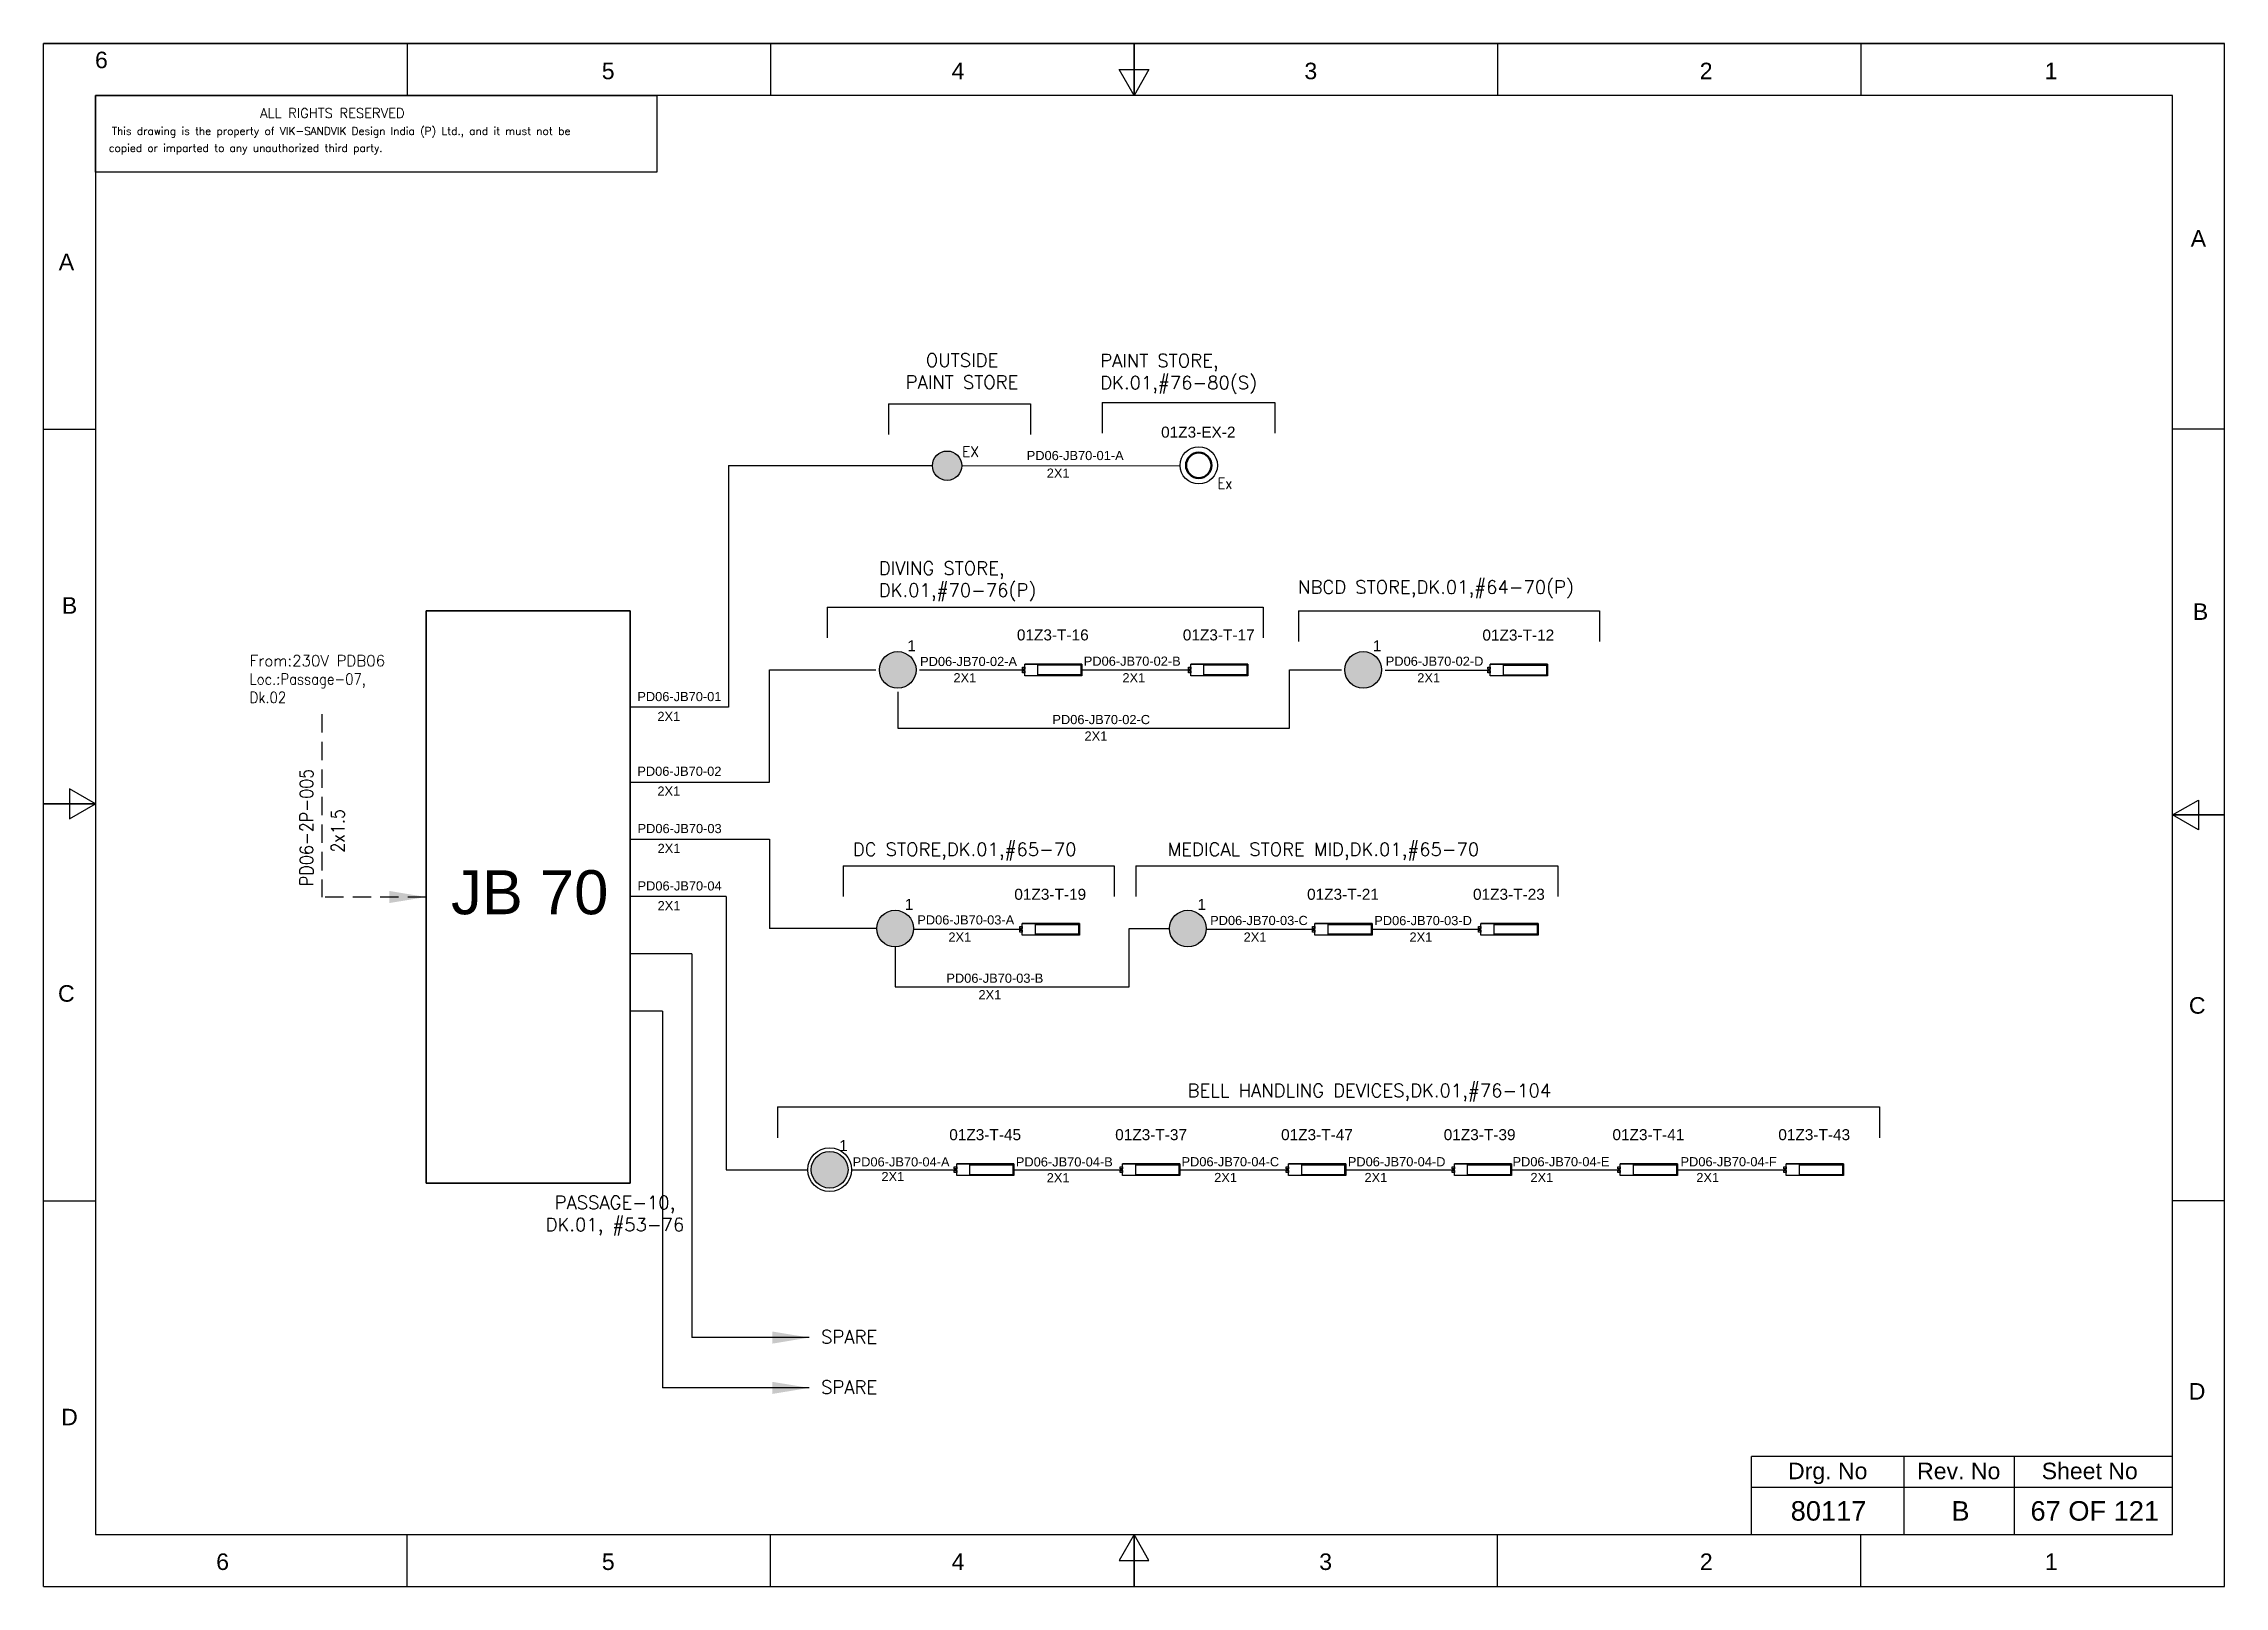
# Model space of a CAD drawing. Header units: inches. Extents: x -3311 to 1429, y -713 to 2436.
# Drawn here: x -1989.7 to -1692.7, y 408.4 to 618.4 of the extents above; entities that cross this region are included whole.
import ezdxf
from ezdxf.enums import TextEntityAlignment as Align

# ---------------------------------------------------------------- set-up
doc = ezdxf.new("R2010")
doc.units = ezdxf.units.IN
doc.linetypes.add('HIDDEN', pattern=[0.375, 0.25, -0.125])
doc.linetypes.add('SOLID', pattern=[0])
for name, color, linetype, lineweight in [('ELEC_TXT-025', 1, 'Continuous', 25), ('HEL-025', 1, 'Continuous', 25), ('HEL-035', 2, 'Continuous', 35)]:
    doc.layers.add(name, color=color, linetype=linetype, lineweight=lineweight)
doc.layers.add('LINE', color=3, linetype='SOLID')
doc.styles.add('_NORMAL', font='arial.ttf')
doc.styles.add('ROMANS', font='simplex.shx', dxfattribs={"width": 0.88})
doc.styles.get("Standard").update_dxf_attribs({"font": 'arial.ttf'})
doc.dimstyles.get("Standard").update_dxf_attribs({"dimtxt": 0.18, "dimasz": 0.18, "dimexe": 0.18, "dimexo": 0.0625, "dimgap": 0.09, "dimtad": 0, "dimtih": 1, "dimtoh": 1, "dimdec": 4, "dimzin": 0, "dimdsep": 46, "dimtxsty": 'Standard', "dimcen": 0.09, "dimadec": 0, "dimazin": 0, "dimtfac": 1, "dimtdec": 4, "dimtofl": 0, "dimtmove": 0, "dimatfit": 3, "dimfxl": 1, "dimtolj": 1, "dimtzin": 0, "dimarcsym": 0})

msp = doc.modelspace()

# ---------------------------------------------------------------- texts
at = {"color": 7}
for s, p in [('PD06-JB70-01-A', (-1855.82, 561.72, 0.08)), ('2X1', (-1853.09, 559.32)), ('PD06-JB70-02-A', (-1870.34, 533.68, -0.03)), ('PD06-JB70-02-B', (-1848.05, 533.72, -0.03)), ('PD06-JB70-02-D', (-1806.92, 533.71, -0.03)), ('2X1', (-1865.8, 531.46)), ('2X1', (-1842.79, 531.46)), ('2X1', (-1802.63, 531.45)), ('PD06-JB70-01', (-1908.85, 528.9)), ('2X1', (-1906.12, 526.2)), ('PD06-JB70-02-C', (-1852.32, 525.77, -0.03)), ('2X1', (-1847.95, 523.52)), ('PD06-JB70-02', (-1908.85, 518.73)), ('2X1', (-1906.12, 516.03)), ('PD06-JB70-03', (-1908.82, 510.93)), ('2X1', (-1906.09, 508.23)), ('PD06-JB70-04', (-1908.82, 503.12)), ('2X1', (-1906.09, 500.43)), ('PD06-JB70-03-A', (-1870.72, 498.49, -0.03)), ('PD06-JB70-03-C', (-1830.84, 498.41, -0.03)), ('PD06-JB70-03-D', (-1808.49, 498.4, -0.03)), ('2X1', (-1866.49, 496.15)), ('2X1', (-1826.28, 496.15)), ('2X1', (-1803.69, 496.15)), ('PD06-JB70-03-B', (-1866.76, 490.55, -0.03)), ('2X1', (-1862.39, 488.3)), ('PD06-JB70-04-A', (-1879.53, 465.54, -0.02)), ('PD06-JB70-04-B', (-1857.3, 465.54, -0.02)), ('PD06-JB70-04-C', (-1834.74, 465.56, 0.04)), ('PD06-JB70-04-D', (-1812.09, 465.56, 0.06)), ('PD06-JB70-04-E', (-1789.66, 465.56, 0.09)), ('PD06-JB70-04-F', (-1766.78, 465.56, 0.12)), ('2X1', (-1875.61, 463.54, -0.05)), ('2X1', (-1853.1, 463.38, -0.07)), ('2X1', (-1830.29, 463.41, -0.05)), ('2X1', (-1809.82, 463.41, -0.05)), ('2X1', (-1787.22, 463.41, -0.05)), ('2X1', (-1764.63, 463.41, -0.05))]:
    msp.add_text(s, height=1.25, dxfattribs=at).set_placement(p)
at = {"color": 7, "lineweight": 30}
msp.add_text('JB 70', height=6, dxfattribs=at).set_placement((-1923.51, 502.88), align=Align.MIDDLE_CENTER)
at = {"color": 7}
for s, height, p in [('Drg. No', 2.246, (-1746.73, 424.08)), ('Rev. No', 2.246, (-1728.89, 424.08)), ('Sheet No', 2.246, (-1711.05, 424.08)), ('80117', 2.653, (-1746.62, 418.64)), ('B', 2.65, (-1728.65, 418.64)), ('67 OF 121', 2.653, (-1710.36, 418.64))]:
    msp.add_text(s, height=height, dxfattribs=at).set_placement(p, align=Align.MIDDLE_CENTER)
at = {"color": 7, "char_height": 1.8, "attachment_point": 1, "style": '_NORMAL'}
for s, insert, width in [('\\pxqc;{\\Fromans|c0;\\C2;OUTSIDE PAINT STORE}', (-1874.12, 576.23, 0.27), 18.9776), ('{\\Fromans|c0;\\C2;PAINT STORE,\\PDK.01,#76-80(S)}', (-1845.82, 576.17, 0.22), 68.8075), ('{\\Fromans|c0;\\C2;DIVING STORE,\\PDK.01,#70-76(P)}', (-1875.97, 547.91, 0.22), 40.2117), ('{\\Fromans|c0;\\C2;NBCD STORE,DK.01,#64-70(P)}', (-1818.87, 545.34, 0.22), 74.1776), ('{\\Fromans|c0;\\C2;DC STORE,DK.01,#65-70}', (-1879.51, 509.62, 0.22), 40.2117), ('{\\Fromans|c0;\\C2;MEDICAL STORE MID,DK.01,#65-70}', (-1836.62, 509.62, 0.22), 53.9424), ('{\\Fromans|c0;\\C2;BELL HANDLING DEVICES,DK.01,#76-104}', (-1833.92, 476.79, 0.17), 74.3987), ('{\\Fromans|c0;\\C2;SPARE}', (-1883.83, 443.24), 8.1658), ('{\\Fromans|c0;\\C2;SPARE}', (-1883.83, 436.39), 8.1658)]:
    msp.add_mtext(s, dxfattribs=dict(at, insert=insert, width=width))
at = {"color": 7, "insert": (-1961.65, 535.16), "char_height": 1.5, "width": 36.8884, "attachment_point": 1}
msp.add_mtext('{\\Fromans|c0;\\C2;From:230V PDB06 \\P\\Fsimplex|c0;\\W0.88;Loc.:Passage-07,      \\PDk.02}', dxfattribs=at)
at = {"color": 7, "insert": (-1954.81, 503.73), "char_height": 1.8, "width": 17.1296, "attachment_point": 1, "rotation": 90, "style": '_NORMAL'}
msp.add_mtext('{\\Fromans|c0;\\W0.88;PD06-2P-005}', dxfattribs=at)
at = {"color": 7, "insert": (-1950.54, 508.29), "char_height": 1.8, "attachment_point": 1, "rotation": 90, "style": '_NORMAL'}
msp.add_mtext('{\\Fsimplex|c0;\\W0.88;2x1.5}', dxfattribs=at)
at = {"color": 7, "insert": (-1921.35, 461.52), "char_height": 1.8, "attachment_point": 1, "style": '_NORMAL'}
msp.add_mtext('\\pxqc;{\\Fromans|c0;\\C2;PASSAGE-10, \\PDK.01, #53-76}', dxfattribs=at)

# ---------------------------------------------------------------- blocks, each defined once
blk = doc.blocks.new('FIXED_KEY_SWITCH')
h = blk.add_hatch(color=1)
h.dxf.hatch_style = 1
edge = h.paths.add_edge_path()
edge.add_arc((848.13, 1737.46), 2.5, 0, 360)
at = {"color": 1}
blk.add_circle((848.13, 1737.46), 2.5, dxfattribs=at)
at = {"color": 7, "insert": (849.44, 1741.5), "char_height": 1.5, "attachment_point": 1, "style": '_NORMAL'}
blk.add_mtext_dynamic_manual_height_columns('1', width=1.5, gutter_width=7.5, heights=[0], dxfattribs=at)
blk = doc.blocks.new('SWT')
blk.add_blockref('FIXED_KEY_SWITCH', (0, 0))
blk.add_attdef('TAG_NO', (844.55, 1741.11), '', height=1.5)
blk = doc.blocks.new('2A')
at = {"color": 7, "lineweight": -3, "ltscale": 2.5}
blk.add_line((790.02, 1997.62, -0.03), (782.23, 1997.62, -0.03), dxfattribs=at)
at = {"color": 7, "lineweight": -3, "ltscale": 2.5, "elevation": -0.03}
for points in [[(781.91, 1997.21), (782.23, 1997.21), (782.23, 1996.94), (781.91, 1996.94)], [(781.91, 1996.7), (782.23, 1996.7), (782.23, 1996.44), (781.91, 1996.44)], [(782.23, 1997.62), (790.02, 1997.62), (790.02, 1996.02), (782.23, 1996.02)], [(784.03, 1997.5), (789.88, 1997.5), (789.88, 1996.14), (784.03, 1996.14)]]:
    blk.add_lwpolyline(points, close=True, dxfattribs=at)
blk = doc.blocks.new('LED TUBE LIGHT 30W')
blk.add_blockref('2A', (179.91, -357.89))
blk.add_attdef('TAG_NO.', (962.52, 1642.97), '', height=1.5)
blk = doc.blocks.new('fr')
at = {"color": 7, "linetype": 'Continuous'}
for p, q in [((33763.99, 4500.4), (33466.99, 4500.4)), ((33466.99, 4500.4), (33763.99, 4500.4)), ((33466.99, 4290.33), (33466.99, 4500.4)), ((33516.49, 4500.4), (33516.49, 4493.33)), ((33565.99, 4500.4), (33565.99, 4493.33)), ((33615.49, 4500.4), (33615.49, 4493.33)), ((33615.49, 4493.33), (33615.49, 4500.4)), ((33615.49, 4500.4), (33615.49, 4493.33)), ((33664.99, 4500.4), (33664.99, 4493.33)), ((33714.49, 4500.4), (33714.49, 4493.33)), ((33763.99, 4290.33), (33763.99, 4500.4)), ((33763.99, 4290.33), (33763.99, 4500.4)), ((33615.49, 4493.33), (33613.45, 4496.87)), ((33613.45, 4496.87), (33617.53, 4496.87)), ((33617.53, 4496.87), (33615.49, 4493.33)), ((33756.92, 4493.33), (33474.06, 4493.33)), ((33474.06, 4493.33), (33474.06, 4297.41)), ((33756.92, 4297.41), (33756.92, 4493.33)), ((33466.99, 4447.89), (33474.06, 4447.89)), ((33763.99, 4447.89), (33756.92, 4447.89)), ((33474.06, 4396.87), (33470.53, 4398.91)), ((33470.53, 4398.91), (33470.53, 4394.83)), ((33466.99, 4396.87), (33474.06, 4396.87)), ((33474.06, 4396.87), (33466.99, 4396.87)), ((33466.99, 4396.87), (33474.06, 4396.87)), ((33470.53, 4394.83), (33474.06, 4396.87)), ((33756.92, 4395.37), (33760.45, 4397.41)), ((33760.45, 4397.41), (33760.45, 4393.33)), ((33763.99, 4395.37), (33756.92, 4395.37)), ((33760.45, 4393.33), (33756.92, 4395.37)), ((33756.92, 4395.37), (33763.99, 4395.37)), ((33763.99, 4395.37), (33756.92, 4395.37)), ((33466.99, 4342.85), (33474.06, 4342.85)), ((33763.99, 4342.85), (33756.92, 4342.85)), ((33474.06, 4297.41), (33756.92, 4297.41)), ((33516.49, 4290.33), (33516.49, 4297.41)), ((33565.99, 4290.33), (33565.99, 4297.41)), ((33615.49, 4297.41), (33613.45, 4293.87)), ((33615.49, 4290.33), (33615.49, 4297.41)), ((33617.53, 4293.87), (33615.49, 4297.41)), ((33615.49, 4297.41), (33615.49, 4290.33)), ((33615.49, 4290.33), (33615.49, 4297.41)), ((33664.99, 4290.33), (33664.99, 4297.41)), ((33714.49, 4290.33), (33714.49, 4297.41)), ((33613.45, 4293.87), (33617.53, 4293.87)), ((33466.99, 4290.33), (33763.99, 4290.33)), ((33466.99, 4290.33), (33763.99, 4290.33))]:
    blk.add_line(p, q, dxfattribs=at)
at = {"color": 7, "style": '_NORMAL'}
for s, p in [('6', (33474.86, 4498.18)), ('5', (33543.88, 4496.68)), ('4', (33591.52, 4496.68)), ('3', (33639.57, 4496.68)), ('2', (33693.41, 4496.68)), ('1', (33740.39, 4496.68)), ('A', (33760.45, 4473.88)), ('A', (33470.1, 4470.68)), ('B', (33470.52, 4423.9)), ('B', (33760.74, 4423.06)), ('C', (33470.08, 4371.07)), ('C', (33760.29, 4369.44)), ('D', (33760.27, 4316.89)), ('D', (33470.51, 4313.39)), ('6', (33491.37, 4293.69)), ('5', (33543.89, 4293.69)), ('4', (33591.53, 4293.69)), ('3', (33641.59, 4293.69)), ('2', (33693.43, 4293.69)), ('1', (33740.41, 4293.69))]:
    blk.add_text(s, height=2.25, dxfattribs=at).set_placement(p, align=Align.MIDDLE_CENTER)
blk = doc.blocks.new('4')
blk.add_circle((514.17, -147.17), 2.54)
at = {"lineweight": 50}
blk.add_circle((514.17, -147.17), 1.73, dxfattribs=at)
at = {"style": 'ROMANS', "width": 0.88}
blk.add_text('Ex', height=1.5, dxfattribs=at).set_placement((516.72, -150.36))
blk = doc.blocks.new('LED EXPLOSION PROOF LIGHT 15W')
blk.add_blockref('4', (0, 0))
blk.add_attdef('TAG_NO', (509.37, -143.46), '', height=1.5)
blk = doc.blocks.new('A$C4BAD7D21')
at = {"layer": 'HEL-025'}
blk.add_lwpolyline([(-34000, 0), (-34000, 2086), (-18714, 2086), (-18714, 0)], close=True, dxfattribs=at)
at = {"layer": 'HEL-025', "style": 'ROMANS'}
for s, p in [('This drawing is the property of VIK-SANDVIK Design India (P) Ltd., and it must not be', (-33558, 1016)), (' copied or imparted to any unauthorized third party.', (-33785, 550))]:
    blk.add_text(s, height=210, dxfattribs=at).set_placement(p)
at = {"layer": 'HEL-035', "style": 'ROMANS'}
blk.add_text('     ALL RIGHTS RESERVED', height=262.5, dxfattribs=at).set_placement((-30497, 1476))
blk = doc.blocks.new('EX_PROOF_SWITCH')
h = blk.add_hatch(color=1)
h.dxf.hatch_style = 1
edge = h.paths.add_edge_path()
edge.add_arc((2067.16, 3666.55), 2, 0, 360)
at = {"color": 1}
blk.add_circle((2067.16, 3666.55), 2, dxfattribs=at)
at = {"color": 1, "style": 'ROMANS'}
blk.add_text('EX', height=1.4, dxfattribs=at).set_placement((2069.19, 3668.46), align=Align.MIDDLE_LEFT)

# ---------------------------------------------------------------- linework, layer by layer
for p, q in [((-1874.63, 569.39), (-1855.29, 569.39)), ((-1845.54, 569.56, -0.05), (-1822.05, 569.56, -0.05)), ((-1896.42, 561.01), (-1896.42, 528.06)), ((-1882.99, 541.69, -0.05), (-1823.63, 541.69, -0.05)), ((-1818.81, 541.2, -0.05), (-1777.82, 541.2, -0.05)), ((-1890.85, 517.89), (-1890.85, 533.15)), ((-1820.04, 525.2), (-1820.04, 533.15)), ((-1873.39, 530.17), (-1873.39, 525.2)), ((-1890.85, 510.09), (-1890.85, 497.93)), ((-1880.84, 506.48, -0.05), (-1843.92, 506.48, -0.05)), ((-1840.97, 506.48, -0.05), (-1783.48, 506.48, -0.05)), ((-1896.77, 502.28), (-1909.83, 502.28)), ((-1896.77, 502.28), (-1896.77, 465.1, 0)), ((-1876.24, 497.93), (-1890.85, 497.93)), ((-1841.87, 489.98), (-1841.87, 497.93)), ((-1901.43, 494.48), (-1909.83, 494.48)), ((-1901.43, 494.48), (-1901.43, 442.24)), ((-1873.74, 495.43), (-1873.74, 489.98)), ((-1905.42, 486.68), (-1909.83, 486.68)), ((-1905.42, 486.68), (-1905.42, 435.39)), ((-1889.75, 473.65, -0.1), (-1739.68, 473.65, -0.1))]:
    msp.add_line(p, q)
at = {"color": 7, "linetype": 'Continuous'}
for p, q in [((-1699.78, 426.03), (-1757.1, 426.03)), ((-1757.1, 415.44), (-1757.1, 426.03)), ((-1736.33, 415.44), (-1736.33, 426.03)), ((-1721.31, 415.44), (-1721.31, 426.03)), ((-1757.1, 421.85), (-1699.78, 421.85))]:
    msp.add_line(p, q, dxfattribs=at)
at = {"linetype": 'HIDDEN', "ltscale": 10}
msp.add_lwpolyline([(-1951.83, 527.11), (-1951.83, 502.23)], dxfattribs=at)
at = {"layer": 'LINE', "color": 0}
for p, q in [((-1874.63, 569.39), (-1874.63, 565.2)), ((-1855.29, 569.39), (-1855.29, 565.2)), ((-1845.54, 569.56, -0.05), (-1845.54, 565.37, -0.05)), ((-1822.05, 569.56, -0.05), (-1822.05, 565.37, -0.05)), ((-1896.42, 561.01), (-1868.67, 560.99)), ((-1864.67, 560.96), (-1834.93, 561.01)), ((-1937.62, 541.19), (-1937.62, 463.28)), ((-1909.83, 541.19), (-1937.62, 541.19)), ((-1909.83, 463.28), (-1909.83, 541.19)), ((-1882.99, 541.69, -0.05), (-1882.99, 537.51, -0.05)), ((-1823.63, 541.69, -0.05), (-1823.63, 537.51, -0.05)), ((-1818.81, 541.2, -0.05), (-1818.81, 537.01, -0.05)), ((-1777.82, 541.2, -0.05), (-1777.82, 537.01, -0.05)), ((-1890.85, 533.15), (-1876.36, 533.15)), ((-1870.42, 533.15), (-1856.09, 533.15)), ((-1848.3, 533.15), (-1833.5, 533.15)), ((-1820.04, 533.15), (-1812.96, 533.15)), ((-1807.02, 533.13), (-1792.69, 533.13)), ((-1896.42, 528.06), (-1909.83, 528.06)), ((-1873.39, 525.2), (-1820.04, 525.2)), ((-1909.83, 517.89), (-1890.85, 517.89)), ((-1909.8, 510.09), (-1890.85, 510.09)), ((-1880.84, 506.48, -0.05), (-1880.84, 502.29, -0.05)), ((-1843.92, 506.48, -0.05), (-1843.92, 502.29, -0.05)), ((-1840.97, 506.48, -0.05), (-1840.97, 502.29, -0.05)), ((-1783.48, 506.48, -0.05), (-1783.48, 502.29, -0.05)), ((-1871.24, 497.84), (-1856.45, 497.83)), ((-1841.87, 497.93), (-1836.37, 497.93)), ((-1831.37, 497.84), (-1816.58, 497.83)), ((-1808.78, 497.83), (-1793.98, 497.83)), ((-1873.74, 489.98), (-1841.87, 489.98)), ((-1889.75, 473.65, -0.1), (-1889.75, 469.46, -0.1)), ((-1739.68, 473.65, -0.1), (-1739.68, 469.46, -0.1)), ((-1896.77, 465.1, -0.03), (-1885.63, 465.1, -0.05)), ((-1879.69, 465.1, -0.05), (-1865.37, 465.1, -0.05)), ((-1857.57, 465.1, -0.05), (-1842.77, 465.1, -0.05)), ((-1834.97, 465.1, -0.05), (-1820.18, 465.1, -0.05)), ((-1812.38, 465.1, -0.05), (-1797.58, 465.1, -0.05)), ((-1789.78, 465.1, -0.05), (-1774.99, 465.1, -0.05)), ((-1767.19, 465.1, -0.05), (-1752.39, 465.1, -0.05)), ((-1937.62, 463.28), (-1909.83, 463.28))]:
    msp.add_line(p, q, dxfattribs=at)
msp.add_lwpolyline([(-1937.62, 541.19), (-1909.83, 541.19), (-1909.83, 463.28), (-1937.62, 463.28)], close=True, dxfattribs=at)
msp.add_circle((-1882.66, 465.1, -0.05), 2.97, dxfattribs=at)

# ---------------------------------------------------------------- block references
for name, p in [('fr', (-35456.7, -3881.97)), ('SWT', (-2721.52, -1204.31)), ('SWT', (-2658.12, -1204.31)), ('SWT', (-2721.87, -1239.53)), ('SWT', (-2682, -1239.53)), ('SWT', (-2730.79, -1272.36, -0.05))]:
    msp.add_blockref(name, p)
ref = msp.add_blockref('LED EXPLOSION PROOF LIGHT 15W', (-2346.56, 708.18))
ref.add_attrib('TAG_NO', '01Z3-EX-2', (-1837.52, 564.78), dxfattribs={"height": 1.5})
ref = msp.add_blockref('LED TUBE LIGHT 30W', (-2818.23, -1105.78, 0.03))
ref.add_attrib('TAG_NO.', '01Z3-T-16', (-1857.16, 537.17, 0.03), dxfattribs={"height": 1.5})
ref = msp.add_blockref('LED TUBE LIGHT 30W', (-2795.63, -1105.78, 0.03))
ref.add_attrib('TAG_NO.', '01Z3-T-17', (-1834.56, 537.17, 0.03), dxfattribs={"height": 1.5})
ref = msp.add_blockref('LED TUBE LIGHT 30W', (-2754.83, -1105.8, 0.03))
ref.add_attrib('TAG_NO.', '01Z3-T-12', (-1793.76, 537.15, 0.03), dxfattribs={"height": 1.5})
ref = msp.add_blockref('LED TUBE LIGHT 30W', (-2818.58, -1141.1, 0.03))
ref.add_attrib('TAG_NO.', '01Z3-T-19', (-1857.51, 501.85, 0.03), dxfattribs={"height": 1.5})
ref = msp.add_blockref('LED TUBE LIGHT 30W', (-2778.71, -1141.1, 0.03))
ref.add_attrib('TAG_NO.', '01Z3-T-21', (-1817.64, 501.85, 0.03), dxfattribs={"height": 1.5})
ref = msp.add_blockref('LED TUBE LIGHT 30W', (-2756.11, -1141.1, 0.03))
ref.add_attrib('TAG_NO.', '01Z3-T-23', (-1795.04, 501.85, 0.03), dxfattribs={"height": 1.5})
ref = msp.add_blockref('LED TUBE LIGHT 30W', (-2827.5, -1173.83, -0.02))
ref.add_attrib('TAG_NO.', '01Z3-T-45', (-1866.37, 469.12, -0.02), dxfattribs={"height": 1.5})
ref = msp.add_blockref('LED TUBE LIGHT 30W', (-2804.9, -1173.83, -0.02))
ref.add_attrib('TAG_NO.', '01Z3-T-37', (-1843.77, 469.12, -0.02), dxfattribs={"height": 1.5})
ref = msp.add_blockref('LED TUBE LIGHT 30W', (-2782.31, -1173.83, -0.02))
ref.add_attrib('TAG_NO.', '01Z3-T-47', (-1821.18, 469.12, -0.02), dxfattribs={"height": 1.5})
ref = msp.add_blockref('LED TUBE LIGHT 30W', (-2759.71, -1173.83, -0.02))
ref.add_attrib('TAG_NO.', '01Z3-T-39', (-1799.03, 469.12, -0.02), dxfattribs={"height": 1.5})
ref = msp.add_blockref('LED TUBE LIGHT 30W', (-2737.12, -1173.83, -0.02))
ref.add_attrib('TAG_NO.', '01Z3-T-41', (-1776.05, 469.12, -0.02), dxfattribs={"height": 1.5})
ref = msp.add_blockref('LED TUBE LIGHT 30W', (-2714.53, -1173.83, -0.02))
ref.add_attrib('TAG_NO.', '01Z3-T-43', (-1753.46, 469.12, -0.02), dxfattribs={"height": 1.5})
at = {"layer": 'ELEC_TXT-025', "color": 0, "xscale": 0.005, "yscale": 0.005, "zscale": 0.005}
msp.add_blockref('A$C4BAD7D21', (-1812.64, 600.93), dxfattribs=at)
at = {"layer": 'LINE', "color": 7}
msp.add_blockref('EX_PROOF_SWITCH', (-3933.83, -3105.59), dxfattribs=at)

msp.set_redraw_order([(e.dxf.handle, doc.entitydb.next_handle()) for e in msp.query("TEXT MTEXT ATTDEF DIMENSION ARC_DIMENSION")])  # texts and dimensions are drawn at this point

# ---------------------------------------------------------------- leaders
at = {"linetype": 'HIDDEN', "ltscale": 10}
msp.add_leader([(-1937.62, 502.23), (-1951.83, 502.23)], dimstyle='Standard', override={"dimasz": 5, "dimarcsym": 1}, dxfattribs=at)
for points in [[(-1885.45, 442.24), (-1901.43, 442.24)], [(-1885.45, 435.39), (-1905.42, 435.39)]]:
    msp.add_leader(points, dimstyle='Standard', override={"dimasz": 5, "dimarcsym": 1})

doc.saveas('drawing.dxf')
